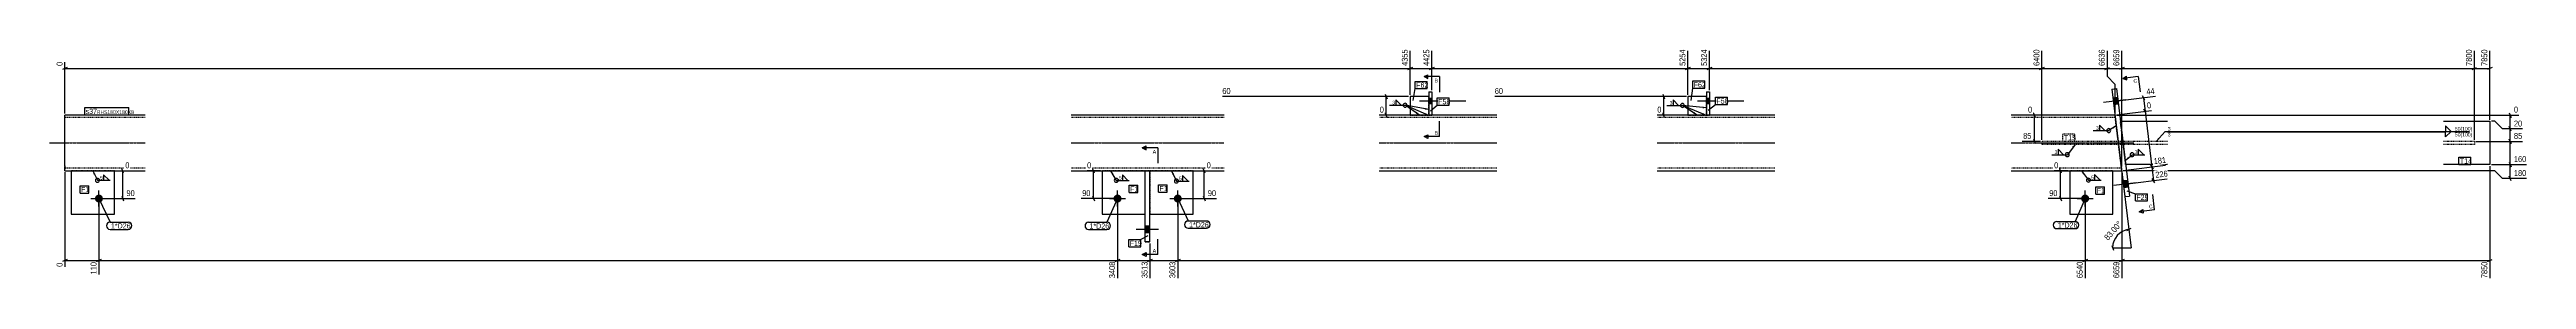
# Model space of a CAD drawing. Header units: millimetres. Extents: x 26 to 52624, y 8 to 1063.
# Drawn here: x 12163 to 20182, y 8 to 751 of the extents above; entities that cross this region are included whole.
import ezdxf

# ---------------------------------------------------------------- set-up
doc = ezdxf.new("R2010")
doc.units = ezdxf.units.MM
doc.linetypes.add('DXK_LINE_DOT2', pattern=[3.9198, 1.9599, -1.9599])
doc.linetypes.add('DXK_LINE_DOT3', pattern=[5.9187, 2.979, -0.9799, 0.9799, -0.9799])
for name, color, linetype in [('MÅLSÆTNING', 7, 'Continuous'), ('STÅL', 7, 'Continuous'), ('TEKST', 7, 'Continuous')]:
    doc.layers.add(name, color=color, linetype=linetype)
doc.styles.add('Arial', font='ARIAL.TTF', dxfattribs={"height": 0.2})
doc.styles.add('Arial Narrow', font='ARIALN.TTF', dxfattribs={"height": 0.2})

msp = doc.modelspace()

# ---------------------------------------------------------------- hatches: boundary and pattern name
at = {"layer": 'STÅL', "linetype": 'Continuous'}
for points in [[(16638, 575.3), (16638, 593.3), (16628, 593.3), (16628, 575.3)], [(16638, 575.3), (16638, 593.3), (16628, 593.3), (16628, 575.3)], [(17537, 575.3), (17537, 593.3), (17527, 593.3), (17527, 575.3)], [(17537, 575.3), (17537, 593.3), (17527, 593.3), (17527, 575.3)], [(18860.3, 574.2), (18857.6, 596.1), (18842.7, 594.2), (18845.4, 572.4)], [(18860.3, 574.2), (18857.6, 596.1), (18842.7, 594.2), (18845.4, 572.4)], [(18893.2, 306.2), (18890.5, 328.1), (18875.6, 326.2), (18878.3, 304.4)], [(18893.2, 306.2), (18890.5, 328.1), (18875.6, 326.2), (18878.3, 304.4)], [(12323, 282.3, -1), (12323, 256.3, -1)], [(15620.5, 282.3, -1), (15620.5, 256.3, -1)], [(15815.5, 282.3, -1), (15815.5, 256.3, -1)], [(18753, 282.3, -1), (18753, 256.3, -1)], [(15710.5, 180.3), (15710.5, 158.3), (15725.5, 158.3), (15725.5, 180.3)], [(15710.5, 180.3), (15710.5, 158.3), (15725.5, 158.3), (15725.5, 180.3)]]:
    msp.add_hatch(color=96, dxfattribs=at).paths.add_polyline_path(points)
at = {"layer": 'TEKST', "linetype": 'Continuous'}
for points in [[(16589.5, 548.9), (16598, 539.3), (16586, 543.8)], [(17488.3, 548.8), (17497, 539.3), (17484.9, 543.5)], [(18841.5, 500.4), (18853.7, 504.4), (18844.8, 495.1)]]:
    msp.add_hatch(color=3, dxfattribs=at).paths.add_polyline_path(points)

# ---------------------------------------------------------------- linework, layer by layer
at = {"layer": 'MÅLSÆTNING', "color": 7, "linetype": 'Continuous'}
for p, q in [((16568, 604.3), (16568, 746.8)), ((16638, 619.3), (16638, 746.8)), ((16638, 619.3), (16638, 746.8)), ((17467, 604.3), (17467, 746.8)), ((17537, 619.3), (17537, 746.8)), ((17537, 619.3), (17537, 746.8)), ((18824.4, 746.8), (18824.4, 664.6)), ((18871.5, 372.5), (18871.5, 746.8)), ((18871.5, 372.5), (18871.5, 746.8)), ((20013, 459.3), (20013, 746.8)), ((20063, 524.3), (20063, 746.8)), ((12220.5, 692.6), (12205.5, 686.6)), ((12213, 544.3), (12213, 710.3)), ((16575.5, 692.6), (16560.5, 686.6)), ((16568, 689.6), (16638, 689.6)), ((16645.5, 692.6), (16630.5, 686.6)), ((16630.5, 686.6), (16645.5, 692.6)), ((16638, 689.6), (17467, 689.6)), ((17459.5, 686.6), (17474.5, 692.6)), ((17544.5, 692.6), (17529.5, 686.6)), ((17529.5, 686.6), (17544.5, 692.6)), ((17537, 689.6), (18613, 689.6)), ((18620.5, 692.6), (18605.5, 686.6)), ((18605.5, 686.6), (18620.5, 692.6)), ((18816.9, 686.6), (18831.9, 692.6)), ((18824.4, 689.6), (18871.5, 689.6)), ((18824.4, 664.6), (18849.4, 639.6)), ((18879, 692.6), (18864, 686.6)), ((18879, 692.6), (18864, 686.6)), ((18871.5, 689.6), (20013, 689.6)), ((20005.5, 686.6), (20020.5, 692.6)), ((20070.5, 692.6), (20055.5, 686.6)), ((16563, 599.3), (15959.8, 599.3)), ((16487.2, 606.8), (16493.2, 591.8)), ((16490.2, 539.3), (16490.2, 599.3)), ((17462, 599.3), (16841.8, 599.3)), ((17385.7, 606.8), (17391.7, 591.8)), ((17388.7, 539.3), (17388.7, 599.3)), ((18849, 583.9), (18981.2, 600.2)), ((18849.4, 639.6), (18849.4, 544.3)), ((18849.4, 639.6), (18849.4, 544.3)), ((18937.5, 602.3), (18945.3, 588.2)), ((18941.4, 595.3), (18946.8, 551.3)), ((16563, 539.3), (16469.5, 539.3)), ((16493.2, 531.8), (16487.2, 546.8)), ((17462, 539.3), (17368, 539.3)), ((17391.7, 531.8), (17385.7, 546.8)), ((18618.5, 539.3), (18568.2, 539.3)), ((18591.9, 531.8), (18585.9, 546.8)), ((18588.9, 454.3), (18588.9, 539.3)), ((18854.4, 539.9), (18967.3, 553.8)), ((18854.4, 539.9), (18967.3, 553.8)), ((18854.4, 539.3), (20157, 539.3)), ((18950.7, 544.2), (18942.9, 558.4)), ((18950.7, 544.2), (18942.9, 558.4)), ((20079, 519.3), (20068, 519.3)), ((20079, 519.3), (20068, 519.3)), ((20104, 494.3), (20079, 519.3)), ((20169.2, 494.3), (20104, 494.3)), ((20169.2, 494.3), (20104, 494.3)), ((20126, 546.8), (20132, 531.8)), ((20132, 486.8), (20126, 501.8)), ((20132, 486.8), (20126, 501.8)), ((20129, 494.3), (20129, 539.3)), ((20129, 454.3), (20129, 494.3)), ((18608, 454.3), (18548.8, 454.3)), ((18585.9, 461.8), (18591.9, 446.8)), ((20018, 454.3), (20169.2, 454.3)), ((20018, 454.3), (20169.2, 454.3)), ((20126, 461.8), (20132, 446.8)), ((20129, 379.3), (20129, 454.3)), ((12213, 354.3), (12213, 48.6)), ((12378, 359.3), (12420.6, 359.3)), ((12402.9, 351.8), (12396.9, 366.8)), ((12399.9, 269.3), (12399.9, 359.3)), ((15565.5, 359.3), (15522, 359.3)), ((15545.7, 351.8), (15539.7, 366.8)), ((15542.7, 269.3), (15542.7, 359.3)), ((15870.5, 359.3), (15921.3, 359.3)), ((15903.7, 351.8), (15897.7, 366.8)), ((15900.7, 269.3), (15900.7, 359.3)), ((18698, 359.3), (18652.7, 359.3)), ((18676.3, 351.8), (18670.3, 366.8)), ((18673.3, 269.3), (18673.3, 359.3)), ((18871.5, 354.3), (18871.5, 12)), ((18872.2, 354.4), (18894.8, 169.8)), ((18876.5, 359.9), (19013.6, 376.8)), ((20079, 359.3), (18876.5, 359.3)), ((18881.9, 315.9), (19019, 332.8)), ((18965, 378.4), (18972.8, 364.2)), ((18968.9, 371.3), (18974.3, 327.3)), ((18978.2, 320.2), (18970.4, 334.4)), ((20063, 374.3), (20063, 12)), ((20068, 379.3), (20181.4, 379.3)), ((20068, 379.3), (20181.4, 379.3)), ((20104, 334.3), (20079, 359.3)), ((20181.4, 334.3), (20104, 334.3)), ((20126, 386.8), (20132, 371.8)), ((20126, 386.8), (20132, 371.8)), ((20132, 326.8), (20126, 341.8)), ((20129, 334.3), (20129, 379.3)), ((12323, 264.3), (12323, 24.2)), ((12323, 264.3), (12323, 24.2)), ((12328, 269.3), (12440.1, 269.3)), ((12396.9, 276.8), (12402.9, 261.8)), ((15615.5, 269.3), (15502.5, 269.3)), ((15539.7, 276.8), (15545.7, 261.8)), ((15620.5, 264.3), (15620.5, 12)), ((15620.5, 264.3), (15620.5, 12)), ((15815.5, 264.3), (15815.5, 12)), ((15815.5, 264.3), (15815.5, 12)), ((15820.5, 269.3), (15940.8, 269.3)), ((15897.7, 276.8), (15903.7, 261.8)), ((18748, 269.3), (18633.2, 269.3)), ((18670.3, 276.8), (18676.3, 261.8)), ((18753, 264.3), (18753, 12)), ((18753, 264.3), (18753, 12)), ((18887.7, 165.9), (18901.9, 173.7)), ((18894.8, 169.8), (18902.1, 110.3)), ((15725.5, 124.3), (15725.5, 12)), ((18839.1, 117.8), (18845.1, 102.8)), ((18842.1, 110.3), (18902.1, 110.3)), ((12220.5, 72.3), (12205.5, 66.3)), ((12213, 69.3), (12323, 69.3)), ((12330.5, 72.3), (12315.5, 66.3)), ((12315.5, 66.3), (12330.5, 72.3)), ((12323, 69.3), (15620.5, 69.3)), ((15628, 72.3), (15613, 66.3)), ((15613, 66.3), (15628, 72.3)), ((15620.5, 69.3), (15725.5, 69.3)), ((15718, 66.3), (15733, 72.3)), ((15823, 72.3), (15808, 66.3)), ((15808, 66.3), (15823, 72.3)), ((15815.5, 69.3), (18753, 69.3)), ((18760.5, 72.3), (18745.5, 66.3)), ((18745.5, 66.3), (18760.5, 72.3)), ((18753, 69.3), (18871.5, 69.3)), ((18879, 72.3), (18864, 66.3)), ((18864, 66.3), (18879, 72.3)), ((18871.5, 69.3), (20063, 69.3)), ((20055.5, 66.3), (20070.5, 72.3))]:
    msp.add_line(p, q, dxfattribs=at)
msp.add_arc((18902.1, 110.3), 60, 97, 180, dxfattribs=at)
at = {"layer": 'STÅL', "color": 2, "linetype": 'Continuous'}
for p, q in [((16628, 599.3), (16568, 599.3)), ((16568, 599.3), (16568, 539.3)), ((16628, 614.3), (16628, 539.3)), ((16628, 614.3), (16638, 614.3)), ((16638, 614.3), (16638, 539.3)), ((17527, 599.3), (17467, 599.3)), ((17467, 599.3), (17467, 539.3)), ((17527, 614.3), (17527, 539.3)), ((17527, 614.3), (17537, 614.3)), ((17537, 614.3), (17537, 539.3)), ((18839.2, 623), (18854.1, 624.8)), ((18839.2, 623), (18881.8, 275.6)), ((18854.1, 624.8), (18896.7, 277.5)), ((12473, 539.3), (12213, 539.3)), ((12213, 375.3), (12213, 539.3)), ((15965.5, 539.3), (15470.5, 539.3)), ((16848, 539.3), (16468, 539.3)), ((17748, 539.3), (17367, 539.3)), ((18849.4, 539.3), (18513, 539.3)), ((18867, 519.3), (19020, 519.3)), ((19913, 519.3), (20063, 519.3)), ((20063, 519.3), (20063, 379.3)), ((12213, 375.3), (12213, 364)), ((12213, 359.3), (12213, 364)), ((12213, 359.3), (12473, 359.3)), ((12233, 359.3), (12233, 219.3)), ((12373, 219.3), (12373, 359.3)), ((15470.5, 359.3), (15965.5, 359.3)), ((15570.5, 359.3), (15570.5, 219.3)), ((15710.5, 129.3), (15710.5, 359.3)), ((15725.5, 129.3), (15725.5, 359.3)), ((15865.5, 219.3), (15865.5, 359.3)), ((16468, 359.3), (16848, 359.3)), ((17367, 359.3), (17748, 359.3)), ((18513, 359.3), (18871.5, 359.3)), ((18703, 359.3), (18703, 219.3)), ((18843, 219.3), (18843, 359.3)), ((19020, 379.3), (18884.2, 379.3)), ((20063, 379.3), (19913, 379.3)), ((18881.8, 275.6), (18896.7, 277.5)), ((12233, 219.3), (12373, 219.3)), ((15570.5, 219.3), (15710.5, 219.3)), ((15725.5, 219.3), (15865.5, 219.3)), ((18703, 219.3), (18843, 219.3)), ((15725.5, 129.3), (15710.5, 129.3))]:
    msp.add_line(p, q, dxfattribs=at)
at = {"layer": 'STÅL', "color": 96, "linetype": 'Continuous'}
for p, q in [((16748, 584.3), (16598, 584.3)), ((16748, 584.3), (16598, 584.3)), ((16638, 593.3), (16628, 593.3)), ((16638, 593.3), (16628, 593.3)), ((16638, 575.3), (16628, 575.3)), ((16638, 575.3), (16628, 575.3)), ((17648, 584.3), (17498, 584.3)), ((17648, 584.3), (17498, 584.3)), ((17537, 593.3), (17527, 593.3)), ((17537, 593.3), (17527, 593.3)), ((17537, 575.3), (17527, 575.3)), ((17537, 575.3), (17527, 575.3)), ((18885.2, 588.4), (18812.8, 579.5)), ((18885.2, 588.4), (18812.8, 579.5)), ((18857.6, 596.1), (18842.7, 594.2)), ((18857.6, 596.1), (18842.7, 594.2)), ((18860.3, 574.2), (18845.4, 572.4)), ((18860.3, 574.2), (18845.4, 572.4)), ((18890.5, 328.1), (18875.6, 326.2)), ((18890.5, 328.1), (18875.6, 326.2)), ((12297, 269.3), (12349, 269.3)), ((12323, 243.3), (12323, 295.3)), ((15594.5, 269.3), (15646.5, 269.3)), ((15620.5, 243.3), (15620.5, 295.3)), ((15789.5, 269.3), (15841.5, 269.3)), ((15815.5, 243.3), (15815.5, 295.3)), ((18727, 269.3), (18779, 269.3)), ((18753, 243.3), (18753, 295.3)), ((18918.1, 320.4), (18845.7, 311.5)), ((18918.1, 320.4), (18845.7, 311.5)), ((18893.2, 306.2), (18878.3, 304.4)), ((18893.2, 306.2), (18878.3, 304.4)), ((15753.5, 169.3), (15680.5, 169.3)), ((15753.5, 169.3), (15680.5, 169.3)), ((15725.5, 180.3), (15710.5, 180.3)), ((15725.5, 180.3), (15710.5, 180.3)), ((15725.5, 158.3), (15710.5, 158.3)), ((15725.5, 158.3), (15710.5, 158.3))]:
    msp.add_line(p, q, dxfattribs=at)
at = {"layer": 'STÅL', "color": 7, "linetype": 'DXK_LINE_DOT2'}
for p, q in [((16628, 539.3), (16628, 599.3)), ((17527, 539.3), (17527, 599.3)), ((12473, 531.3), (12213, 531.3)), ((15965.5, 531.3), (15470.5, 531.3)), ((16848, 531.3), (16468, 531.3)), ((16568, 539.3), (16628, 539.3)), ((16628, 539.3), (16638, 539.3)), ((17748, 531.3), (17367, 531.3)), ((17467, 539.3), (17527, 539.3)), ((17527, 539.3), (17537, 539.3)), ((18850.4, 531.3), (18513, 531.3)), ((18871.5, 359.3), (18849.4, 539.3)), ((18884.2, 379.3), (18867, 519.3)), ((19020, 454.3), (18613, 454.3)), ((18613, 454.3), (18613, 444.3)), ((19020, 444.3), (18613, 444.3)), ((20013, 454.3), (19913, 454.3)), ((20013, 444.3), (19913, 444.3)), ((20013, 454.3), (20013, 444.3)), ((12213, 369.2), (12213, 375.3)), ((12213, 367.9), (12213, 369.2)), ((12213, 367.3), (12213, 367.9)), ((12473, 367.3), (12213, 367.3)), ((12213, 364), (12213, 367.3)), ((12373, 359.3), (12233, 359.3)), ((12233, 359.3), (12233, 359.3)), ((12233, 359.3), (12233, 359.3)), ((12373, 359.3), (12373, 359.3)), ((12373, 359.3), (12373, 359.3)), ((15965.5, 367.3), (15470.5, 367.3)), ((15710.5, 359.3), (15570.5, 359.3)), ((15570.5, 359.3), (15570.5, 359.3)), ((15570.5, 359.3), (15570.5, 359.3)), ((15710.5, 219.3), (15710.5, 359.3)), ((15725.5, 359.3), (15710.5, 359.3)), ((15725.5, 359.3), (15725.5, 219.3)), ((15865.5, 359.3), (15725.5, 359.3)), ((15865.5, 359.3), (15865.5, 359.3)), ((15865.5, 359.3), (15865.5, 359.3)), ((16848, 367.3), (16468, 367.3)), ((17748, 367.3), (17367, 367.3)), ((18870.6, 367.3), (18513, 367.3)), ((18843, 359.3), (18703, 359.3)), ((18703, 359.3), (18703, 359.3)), ((18703, 359.3), (18703, 359.3)), ((18843, 359.3), (18843, 359.3)), ((18843, 359.3), (18843, 359.3)), ((12233, 219.3), (12373, 219.3)), ((15570.5, 219.3), (15710.5, 219.3)), ((15725.5, 219.3), (15865.5, 219.3)), ((18703, 219.3), (18843, 219.3)), ((15710.5, 129.3), (15725.5, 129.3))]:
    msp.add_line(p, q, dxfattribs=at)
at = {"layer": 'STÅL', "color": 7, "linetype": 'DXK_LINE_DOT3'}
for p, q in [((12163, 449.3), (12473, 449.3)), ((15470.5, 449.3), (15965.5, 449.3)), ((16468, 449.3), (16848, 449.3)), ((17367, 449.3), (17748, 449.3)), ((18513, 449.3), (18910.5, 449.3))]:
    msp.add_line(p, q, dxfattribs=at)

# ---------------------------------------------------------------- wipeouts: each hides what was drawn before it
at = {"color": 0, "linetype": 'Continuous'}
msp.add_wipeout([(18972, 238.3), (18970.5, 250.7), (18958.6, 249.2), (18960.1, 236.8)], dxfattribs=at).dxf.layer = 'TEKST'

# ---------------------------------------------------------------- next in the draw order: hatches: boundary and pattern name
at = {"layer": 'TEKST', "linetype": 'Continuous'}
msp.add_hatch(color=30, dxfattribs=at).paths.add_polyline_path([(18939.8, 234.3), (18940.6, 228.1), (18928.1, 226.6)])

# ---------------------------------------------------------------- next in the draw order: linework, layer by layer
at = {"layer": 'TEKST', "color": 7, "linetype": 'Continuous'}
for q in [(18971.7, 282.3), (18928.1, 226.6)]:
    msp.add_line((18977.8, 232.7), q, dxfattribs=at)
at = {"layer": 'TEKST', "color": 30, "linetype": 'Continuous'}
for p, q in [((18928.1, 226.6), (18939.8, 234.3)), ((18941.3, 221.9), (18928.1, 226.6)), ((18939.8, 234.3), (18941.3, 221.9))]:
    msp.add_line(p, q, dxfattribs=at)

# ---------------------------------------------------------------- next in the draw order: texts
at = {"layer": 'TEKST', "color": 3, "linetype": 'Continuous', "style": 'Arial'}
msp.add_text('C', height=11.9, rotation=7.00154, dxfattribs=at).set_placement((18960.1, 236.8))

# ---------------------------------------------------------------- next in the draw order: wipeouts: each hides what was drawn before it
at = {"color": 0, "linetype": 'Continuous'}
for points, layer in [([(16634, 750.8), (16606, 750.8), (16606, 694.1), (16634, 694.1)], 'MÅLSÆTNING'), ([(17463, 750.8), (17435, 750.8), (17435, 694.1), (17463, 694.1)], 'MÅLSÆTNING'), ([(18867.5, 750.8), (18839.5, 750.8), (18839.5, 694.1), (18867.5, 694.1)], 'MÅLSÆTNING'), ([(20009, 750.8), (19981, 750.8), (19981, 694.1), (20009, 694.1)], 'MÅLSÆTNING'), ([(16485.7, 603.3), (16485.7, 631.3), (15955.8, 631.3), (15955.8, 603.3)], 'MÅLSÆTNING'), ([(17384.2, 603.3), (17384.2, 631.3), (16837.8, 631.3), (16837.8, 603.3)], 'MÅLSÆTNING'), ([(18584.4, 543.3), (18584.4, 571.3), (18564.2, 571.3), (18564.2, 543.3)], 'MÅLSÆTNING'), ([(20157.3, 543.3), (20157.3, 571.3), (20137.2, 571.3), (20137.2, 543.3)], 'MÅLSÆTNING'), ([(18580.8, 458.3), (18580.8, 486.3), (18548.4, 486.3), (18548.4, 458.3)], 'MÅLSÆTNING'), ([(12424.6, 363.3), (12424.6, 391.3), (12404.4, 391.3), (12404.4, 363.3)], 'MÅLSÆTNING'), ([(15538.2, 363.3), (15538.2, 391.3), (15518, 391.3), (15518, 363.3)], 'MÅLSÆTNING'), ([(15925.3, 363.3), (15925.3, 391.3), (15905.2, 391.3), (15905.2, 363.3)], 'MÅLSÆTNING'), ([(18668.8, 363.3), (18668.8, 391.3), (18648.7, 391.3), (18648.7, 363.3)], 'MÅLSÆTNING'), ([(19022.5, 337.2), (19019.1, 365), (18974.9, 359.6), (18978.3, 331.8)], 'MÅLSÆTNING'), ([(12440.4, 273.3), (12440.4, 301.3), (12408.1, 301.3), (12408.1, 273.3)], 'MÅLSÆTNING'), ([(15534.5, 273.3), (15534.5, 301.3), (15502.1, 301.3), (15502.1, 273.3)], 'MÅLSÆTNING'), ([(15941.2, 273.3), (15941.2, 301.3), (15908.8, 301.3), (15908.8, 273.3)], 'MÅLSÆTNING'), ([(18665.2, 273.3), (18665.2, 301.3), (18632.8, 301.3), (18632.8, 273.3)], 'MÅLSÆTNING'), ([(12209, 64.7), (12181, 64.7), (12181, 44.6), (12209, 44.6)], 'MÅLSÆTNING'), ([(12319, 64.7), (12291, 64.7), (12291, 20.2), (12319, 20.2)], 'MÅLSÆTNING'), ([(15616.5, 64.7), (15588.5, 64.7), (15588.5, 8), (15616.5, 8)], 'MÅLSÆTNING'), ([(15721.5, 64.7), (15693.5, 64.7), (15693.5, 8), (15721.5, 8)], 'MÅLSÆTNING'), ([(18749, 64.7), (18721, 64.7), (18721, 8), (18749, 8)], 'MÅLSÆTNING'), ([(20059, 64.7), (20031, 64.7), (20031, 8), (20059, 8)], 'MÅLSÆTNING'), ([(16658, 475.8), (16658, 488.3), (16646.9, 488.3), (16646.9, 475.8)], 'TEKST'), ([(15745.5, 414.7), (15745.5, 427.2), (15734.4, 427.2), (15734.4, 414.7)], 'TEKST')]:
    msp.add_wipeout(points, dxfattribs=at).dxf.layer = layer
at = {"color": 0}
for points, layer in [([(18876.1, 182.4), (18855.1, 200.9), (18806.4, 145.8), (18827.4, 127.3)], 'MÅLSÆTNING'), ([(16691.5, 574.3), (16691.5, 591.8), (16658.5, 591.8), (16658.5, 574.3)], 'TEKST'), ([(12310.8, 542.8), (12310.8, 560.3), (12279.8, 560.3), (12279.8, 542.8)], 'TEKST'), ([(18796.7, 490.6), (18796.7, 505.1), (18787.1, 505.1), (18787.1, 490.6)], 'TEKST'), ([(19917.3, 487.8), (19917.3, 502.3), (19019.6, 502.3), (19019.6, 487.8)], 'TEKST'), ([(18717.1, 457.8), (18717.1, 475.3), (18684.1, 475.3), (18684.1, 457.8)], 'TEKST'), ([(12335.4, 329.8), (12335.4, 344.3), (12325.8, 344.3), (12325.8, 329.8)], 'TEKST'), ([(19998.9, 382.5), (19998.9, 400), (19965.9, 400), (19965.9, 382.5)], 'TEKST'), ([(15683.7, 292), (15683.7, 309.5), (15661.3, 309.5), (15661.3, 292)], 'TEKST'), ([(15778.5, 293.3), (15778.5, 310.8), (15756.2, 310.8), (15756.2, 293.3)], 'TEKST'), ([(18812.8, 286.7), (18812.8, 304.2), (18790.5, 304.2), (18790.5, 286.7)], 'TEKST'), ([(12415.1, 172.7), (12415.1, 190.2), (12361.8, 190.2), (12361.8, 172.7)], 'TEKST'), ([(15583.2, 172.3), (15583.2, 189.8), (15529.9, 189.8), (15529.9, 172.3)], 'TEKST'), ([(15905.4, 176.3), (15905.4, 193.8), (15852.1, 193.8), (15852.1, 176.3)], 'TEKST'), ([(18717.7, 175), (18717.7, 192.5), (18664.4, 192.5), (18664.4, 175)], 'TEKST')]:
    msp.add_wipeout(points, dxfattribs=at).dxf.layer = layer

# ---------------------------------------------------------------- next in the draw order: hatches: boundary and pattern name
at = {"layer": 'TEKST', "linetype": 'Continuous'}
for color, points in [(30, [(15713, 433.4), (15713, 427.2), (15700.5, 433.4)]), (30, [(16625.5, 475.8), (16625.5, 469.6), (16613, 469.6)]), (3, [(12305.7, 346.7), (12303, 359.3), (12311.3, 349.4)])]:
    msp.add_hatch(color=color, dxfattribs=at).paths.add_polyline_path(points)

# ---------------------------------------------------------------- next in the draw order: linework, layer by layer
at = {"layer": 'MÅLSÆTNING', "color": 7, "linetype": 'Continuous'}
for p, q in [((16568, 604.3), (16568, 746.8)), ((17467, 604.3), (17467, 746.8)), ((18613, 459.3), (18613, 746.8)), ((18613, 459.3), (18613, 746.8)), ((18824.4, 746.8), (18824.4, 664.6)), ((20013, 459.3), (20013, 746.8)), ((12213, 689.6), (16568, 689.6)), ((16560.5, 686.6), (16575.5, 692.6)), ((17474.5, 692.6), (17459.5, 686.6)), ((17467, 689.6), (17537, 689.6)), ((18613, 689.6), (18824.4, 689.6)), ((18816.9, 686.6), (18831.9, 692.6)), ((18824.4, 664.6), (18849.4, 639.6)), ((20005.5, 686.6), (20020.5, 692.6)), ((20013, 689.6), (20063, 689.6)), ((18946.8, 551.3), (18968.9, 371.3)), ((20104, 494.3), (20079, 519.3)), ((18871.5, 354.3), (18871.5, 12)), ((18876.5, 359.9), (19013.6, 376.8)), ((18965, 378.4), (18972.8, 364.2)), ((15725.5, 124.3), (15725.5, 12)), ((15733, 72.3), (15718, 66.3)), ((15725.5, 69.3), (15815.5, 69.3))]:
    msp.add_line(p, q, dxfattribs=at)
at = {"layer": 'TEKST', "color": 7, "linetype": 'Continuous'}
for p, q in [((16663, 469.6), (16663, 519.6)), ((15750.5, 433.4), (15700.5, 433.4)), ((15750.5, 433.4), (15750.5, 383.4)), ((16663, 469.6), (16613, 469.6))]:
    msp.add_line(p, q, dxfattribs=at)
at = {"layer": 'TEKST', "color": 3, "linetype": 'Continuous'}
for p, q in [((18779.3, 489.1), (18829.5, 489.1)), ((18817.1, 489.1), (18799.3, 507)), ((18799.3, 507), (18799.3, 489.1)), ((18799.3, 489.1), (18817.1, 489.1)), ((18853.7, 504.4), (18829.5, 489.1)), ((19937.7, 486.3), (19919.9, 504.2)), ((19919.9, 504.2), (19919.9, 486.3)), ((19919.9, 486.3), (19937.7, 486.3)), ((12303, 359.3), (12318, 328.3)), ((12318, 328.3), (12359.4, 328.3)), ((12355.8, 328.3), (12338, 346.1)), ((12338, 346.1), (12338, 328.3)), ((12338, 328.3), (12355.8, 328.3))]:
    msp.add_line(p, q, dxfattribs=at)
at = {"layer": 'TEKST', "color": 30, "linetype": 'Continuous'}
for p, q in [((15700.5, 433.4), (15713, 439.7)), ((15700.5, 433.4), (15713, 427.2)), ((15713, 427.2), (15713, 439.7)), ((16613, 469.6), (16625.5, 475.8)), ((16625.5, 463.3), (16613, 469.6)), ((16625.5, 475.8), (16625.5, 463.3))]:
    msp.add_line(p, q, dxfattribs=at)
at = {"layer": 'TEKST', "color": 3, "linetype": 'Continuous'}
for centre, start, end in [((18829.5, 489.1), 90, 270), ((18829.5, 489.1), 270, 90), ((12318, 328.3), 90, 270), ((12318, 328.3), 270, 90)]:
    msp.add_arc(centre, 6.25, start, end, dxfattribs=at)

# ---------------------------------------------------------------- next in the draw order: texts
at = {"layer": 'MÅLSÆTNING', "color": 3, "linetype": 'Continuous', "style": 'Arial Narrow'}
for s, height, rotation, p in [('4425', 19.09, 90.00021, (16630, 698.1)), ('5254', 19.09, 90.00021, (17459, 698.1)), ('6659', 19.09, 90.00021, (18863.5, 698.1)), ('7800', 19.09, 90.00021, (20005, 698.1)), ('226', 19.09, 7.00154, (18981.7, 336.3)), ('0', 19.1, 90.00021, (12205, 48.6)), ('110', 19.09, 90.00021, (12315, 24.2)), ('3408', 19.09, 90.00021, (15612.5, 12)), ('3513', 19.09, 90.00021, (15717.5, 12)), ('6540', 19.09, 90.00021, (18745, 12)), ('7850', 19.09, 90.00021, (20055, 12))]:
    msp.add_text(s, height=height, rotation=rotation, dxfattribs=at).set_placement(p)
for s, height, p in [('0', 19.1, (18568.2, 547.3)), ('0', 19.1, (20141.2, 547.3)), ('85', 19.09, (18552.4, 462.3)), ('0', 19.1, (12408.4, 367.3)), ('0', 19.1, (15522, 367.3)), ('0', 19.1, (15909.2, 367.3)), ('0', 19.1, (18652.7, 367.3)), ('90', 19.09, (12412.1, 277.3)), ('90', 19.09, (15506.1, 277.3)), ('90', 19.09, (15912.8, 277.3)), ('90', 19.09, (18636.8, 277.3))]:
    msp.add_text(s, height=height, dxfattribs=at).set_placement(p)
at = {"layer": 'MÅLSÆTNING', "color": 3, "style": 'Arial Narrow'}
msp.add_text('83.00°', height=19.09, rotation=48.50088, dxfattribs=at).set_placement((18827.1, 132.9))
at = {"layer": 'TEKST', "color": 3, "linetype": 'Continuous', "style": 'Arial'}
for s, p in [('B', (16646.9, 475.8)), ('A', (15734.4, 414.7))]:
    msp.add_text(s, height=11.9, dxfattribs=at).set_placement(p)
at = {"layer": 'TEKST', "color": 3, "style": 'Arial Narrow'}
for s, p in [('3', (18788.1, 491.6)), ('5', (12326.8, 330.8))]:
    msp.add_text(s, height=11.9, dxfattribs=at).set_placement(p)

# ---------------------------------------------------------------- next in the draw order: wipeouts: each hides what was drawn before it
at = {"color": 0, "linetype": 'Continuous'}
for points, layer in [([(16485.7, 543.3), (16485.7, 571.3), (15968, 571.3), (15968, 543.3)], 'MÅLSÆTNING'), ([(17384.2, 543.3), (17384.2, 571.3), (16850, 571.3), (16850, 543.3)], 'MÅLSÆTNING'), ([(16658, 644.8), (16658, 657.3), (16646.9, 657.3), (16646.9, 644.8)], 'TEKST')]:
    msp.add_wipeout(points, dxfattribs=at).dxf.layer = layer
at = {"color": 0}
for points in [[(16691.5, 574.3), (16691.5, 591.8), (16658.5, 591.8), (16658.5, 574.3)], [(12310.8, 542.8), (12310.8, 560.3), (12279.8, 560.3), (12279.8, 542.8)], [(18717.1, 457.8), (18717.1, 475.3), (18684.1, 475.3), (18684.1, 457.8)], [(19998.9, 382.5), (19998.9, 400), (19965.9, 400), (19965.9, 382.5)], [(15683.7, 292), (15683.7, 309.5), (15661.3, 309.5), (15661.3, 292)], [(15778.5, 293.3), (15778.5, 310.8), (15756.2, 310.8), (15756.2, 293.3)], [(18812.8, 286.7), (18812.8, 304.2), (18790.5, 304.2), (18790.5, 286.7)], [(18951.7, 264.5), (18951.7, 282), (18918.7, 282), (18918.7, 264.5)], [(12415.1, 172.7), (12415.1, 190.2), (12361.8, 190.2), (12361.8, 172.7)], [(15583.2, 172.3), (15583.2, 189.8), (15529.9, 189.8), (15529.9, 172.3)], [(15905.4, 176.3), (15905.4, 193.8), (15852.1, 193.8), (15852.1, 176.3)], [(18717.7, 175), (18717.7, 192.5), (18664.4, 192.5), (18664.4, 175)]]:
    msp.add_wipeout(points, dxfattribs=at).dxf.layer = 'TEKST'

# ---------------------------------------------------------------- next in the draw order: hatches: boundary and pattern name
at = {"layer": 'TEKST', "linetype": 'Continuous'}
for color, points in [(30, [(16625.5, 663.5), (16625.5, 657.3), (16613, 663.5)]), (3, [(16616.3, 562.5), (16628, 557.2), (16615.2, 556.4)]), (3, [(16617.8, 545.9), (16628, 538.1), (16615.3, 540.2)]), (3, [(18710.3, 436.2), (18720.3, 444.3), (18715.3, 432.5)])]:
    msp.add_hatch(color=color, dxfattribs=at).paths.add_polyline_path(points)

# ---------------------------------------------------------------- next in the draw order: linework, layer by layer
at = {"layer": 'TEKST', "color": 30, "linetype": 'Continuous'}
for p, q in [((16613, 663.5), (16625.5, 669.8)), ((16613, 663.5), (16625.5, 657.3)), ((16625.5, 657.3), (16625.5, 669.8))]:
    msp.add_line(p, q, dxfattribs=at)
at = {"layer": 'TEKST', "color": 7, "linetype": 'Continuous'}
for p, q in [((16663, 663.5), (16613, 663.5)), ((16663, 663.5), (16663, 613.5)), ((16634, 553.4), (16655.5, 571.3)), ((16655.5, 594.8), (16694.5, 594.8)), ((16655.5, 571.3), (16655.5, 594.8)), ((16655.5, 571.3), (16694.5, 571.3)), ((16694.5, 571.3), (16694.5, 594.8)), ((19962.9, 403), (20001.9, 403)), ((19962.9, 379.5), (19962.9, 403)), ((20001.9, 379.5), (20001.9, 403)), ((19962.9, 379.5), (20001.9, 379.5)), ((15620.5, 269.3), (15586.2, 192.8)), ((15658.3, 312.5), (15686.7, 312.5)), ((15658.3, 289), (15658.3, 312.5)), ((15658.3, 289), (15686.7, 289)), ((15686.7, 289), (15686.7, 312.5)), ((15753.2, 313.8), (15781.5, 313.8)), ((15753.2, 290.3), (15753.2, 313.8)), ((15753.2, 290.3), (15781.5, 290.3)), ((15781.5, 290.3), (15781.5, 313.8)), ((15815.5, 269.3), (15849.1, 196.8)), ((18753, 269.3), (18720.7, 195.5)), ((18787.5, 307.2), (18815.8, 307.2)), ((18787.5, 283.7), (18787.5, 307.2)), ((18787.5, 283.7), (18815.8, 283.7)), ((18815.8, 283.7), (18815.8, 307.2)), ((12358.8, 193.2), (12418.1, 193.2)), ((12358.8, 169.7), (12418.1, 169.7)), ((15526.9, 192.8), (15586.2, 192.8)), ((15526.9, 169.3), (15586.2, 169.3)), ((15849.1, 196.8), (15908.4, 196.8)), ((15849.1, 173.3), (15908.4, 173.3)), ((18661.4, 195.5), (18720.7, 195.5)), ((18661.4, 172), (18720.7, 172))]:
    msp.add_line(p, q, dxfattribs=at)
at = {"layer": 'TEKST', "color": 7, "linetype": 'DXK_LINE_DOT2'}
for p, q in [((18681.1, 478.3), (18720.1, 478.3)), ((18681.1, 454.8), (18681.1, 478.3)), ((18681.1, 454.8), (18720.1, 454.8)), ((18720.1, 454.8), (18720.1, 478.3))]:
    msp.add_line(p, q, dxfattribs=at)
at = {"layer": 'TEKST', "color": 7, "linetype": 'Continuous'}
for centre, start, end in [((12358.8, 181.5), 90, 270), ((12418.1, 181.5), 270, 90), ((15526.9, 181.1), 90, 270), ((15586.2, 181.1), 270, 90), ((15849.1, 185), 90, 270), ((15908.4, 185), 270, 90), ((18661.4, 183.7), 90, 270), ((18720.7, 183.7), 270, 90)]:
    msp.add_arc(centre, 11.7, start, end, dxfattribs=at)

# ---------------------------------------------------------------- next in the draw order: texts
at = {"layer": 'MÅLSÆTNING', "color": 3, "linetype": 'Continuous', "style": 'Arial Narrow'}
for s, height, p in [('60', 19.09, (15959.8, 607.3)), ('0', 19.1, (16469.5, 547.3)), ('60', 19.09, (16841.8, 607.3)), ('0', 19.1, (17368, 547.3))]:
    msp.add_text(s, height=height, dxfattribs=at).set_placement(p)
at = {"layer": 'TEKST', "color": 3, "linetype": 'Continuous', "style": 'Arial'}
msp.add_text('B', height=11.9, dxfattribs=at).set_placement((16646.9, 644.8))
at = {"layer": 'TEKST', "color": 3, "style": 'Arial Narrow'}
for s, p in [('F58', (16658.5, 574.3)), ('T15', (18684.1, 457.8)), ('T14', (19965.9, 382.5)), ('F1', (15661.3, 292)), ('F1', (15756.2, 293.3)), ('F1', (18790.5, 286.7)), ('1*D26', (12361.8, 172.7)), ('1*D26', (15529.9, 172.3)), ('1*D26', (15852.1, 176.3)), ('1*D26', (18664.4, 175))]:
    msp.add_text(s, height=16.7, dxfattribs=at).set_placement(p)

# ---------------------------------------------------------------- next in the draw order: wipeouts: each hides what was drawn before it
at = {"color": 0, "linetype": 'Continuous'}
for points, layer in [([(16564, 750.8), (16536, 750.8), (16536, 694.1), (16564, 694.1)], 'MÅLSÆTNING'), ([(17533, 750.8), (17505, 750.8), (17505, 694.1), (17533, 694.1)], 'MÅLSÆTNING'), ([(18609, 750.8), (18581, 750.8), (18581, 694.1), (18609, 694.1)], 'MÅLSÆTNING'), ([(18820.4, 750.8), (18792.4, 750.8), (18792.4, 694.1), (18820.4, 694.1)], 'MÅLSÆTNING'), ([(20059, 750.8), (20031, 750.8), (20031, 694.1), (20059, 694.1)], 'MÅLSÆTNING'), ([(12209, 714.3), (12181, 714.3), (12181, 694.1), (12209, 694.1)], 'MÅLSÆTNING'), ([(18970.8, 558.3), (18967.4, 586), (18947.3, 583.6), (18950.8, 555.8)], 'MÅLSÆTNING'), ([(20169.5, 498.3), (20169.5, 526.3), (20137.2, 526.3), (20137.2, 498.3)], 'MÅLSÆTNING'), ([(19017.1, 381.2), (19013.7, 409), (18969.4, 403.6), (18972.9, 375.8)], 'MÅLSÆTNING'), ([(15811.5, 64.7), (15783.5, 64.7), (15783.5, 8), (15811.5, 8)], 'MÅLSÆTNING'), ([(18867.5, 64.7), (18839.5, 64.7), (18839.5, 8), (18867.5, 8)], 'MÅLSÆTNING'), ([(19998.2, 487.8), (19998.2, 502.3), (19949, 502.3), (19949, 487.8)], 'TEKST')]:
    msp.add_wipeout(points, dxfattribs=at).dxf.layer = layer
at = {"color": 0}
for points in [[(17518.6, 629), (17518.6, 646.5), (17485.6, 646.5), (17485.6, 629)], [(12416.5, 542.8), (12416.5, 555.3), (12316, 555.3), (12316, 542.8)], [(18922.3, 412.6), (18922.3, 427.1), (18912.7, 427.1), (18912.7, 412.6)], [(12287.2, 290), (12287.2, 307.5), (12264.9, 307.5), (12264.9, 290)], [(18951.7, 264.5), (18951.7, 282), (18918.7, 282), (18918.7, 264.5)]]:
    msp.add_wipeout(points, dxfattribs=at).dxf.layer = 'TEKST'

# ---------------------------------------------------------------- next in the draw order: hatches: boundary and pattern name
at = {"layer": 'TEKST', "linetype": 'Continuous'}
msp.add_hatch(color=3, dxfattribs=at).paths.add_polyline_path([(18894.2, 397.8), (18882.6, 392), (18890.1, 402.5)])

# ---------------------------------------------------------------- next in the draw order: linework, layer by layer
at = {"layer": 'MÅLSÆTNING', "color": 7, "linetype": 'Continuous'}
msp.add_line((20132, 446.8), (20126, 461.8), dxfattribs=at)
at = {"layer": 'TEKST', "color": 3, "linetype": 'Continuous'}
for p, q in [((18882.6, 392), (18904.9, 411.1)), ((18904.9, 411.1), (18946.3, 411.1)), ((18942.7, 411.1), (18924.9, 428.9)), ((18924.9, 428.9), (18924.9, 411.1)), ((18924.9, 411.1), (18942.7, 411.1))]:
    msp.add_line(p, q, dxfattribs=at)
at = {"layer": 'TEKST', "color": 7, "linetype": 'Continuous'}
for p, q in [((18888.1, 294.8), (18915.7, 285)), ((18915.7, 285), (18954.7, 285)), ((18915.7, 261.5), (18915.7, 285)), ((18915.7, 261.5), (18954.7, 261.5)), ((18954.7, 261.5), (18954.7, 285))]:
    msp.add_line(p, q, dxfattribs=at)
at = {"layer": 'TEKST', "color": 3, "linetype": 'Continuous'}
for start, end in [(90, 270), (270, 90)]:
    msp.add_arc((18904.9, 411.1), 6.25, start, end, dxfattribs=at)

# ---------------------------------------------------------------- next in the draw order: texts
at = {"layer": 'MÅLSÆTNING', "color": 3, "linetype": 'Continuous', "style": 'Arial Narrow'}
for s, height, rotation, p in [('4355', 19.09, 90.00021, (16560, 698.1)), ('5324', 19.09, 90.00021, (17529, 698.1)), ('6400', 19.09, 90.00021, (18605, 698.1)), ('6636', 19.09, 90.00021, (18816.4, 698.1)), ('7850', 19.09, 90.00021, (20055, 698.1)), ('0', 19.1, 90.00021, (12205, 698.1)), ('181', 19.09, 7.00154, (18976.3, 380.3)), ('3603', 19.09, 90.00021, (15807.5, 12)), ('6659', 19.09, 90.00021, (18863.5, 12))]:
    msp.add_text(s, height=height, rotation=rotation, dxfattribs=at).set_placement(p)
msp.add_text('20', height=19.09, dxfattribs=at).set_placement((20141.2, 502.3))
at = {"layer": 'TEKST', "color": 3, "style": 'Arial Narrow'}
for s, height, p in [('3', 11.9, (18913.7, 413.6)), ('F29', 16.7, (18918.7, 264.5))]:
    msp.add_text(s, height=height, dxfattribs=at).set_placement(p)

# ---------------------------------------------------------------- next in the draw order: wipeouts: each hides what was drawn before it
at = {"color": 0, "linetype": 'Continuous'}
for points, layer in [([(18981.1, 604.2), (18977.7, 632), (18945.6, 628), (18949, 600.2)], 'MÅLSÆTNING'), ([(19917.3, 469.1), (19917.3, 483.6), (19019.6, 483.6), (19019.6, 469.1)], 'TEKST'), ([(15745.5, 94.6), (15745.5, 107.1), (15734.4, 107.1), (15734.4, 94.6)], 'TEKST')]:
    msp.add_wipeout(points, dxfattribs=at).dxf.layer = layer
at = {"color": 0}
for points in [[(16620.4, 627.7), (16620.4, 645.2), (16587.4, 645.2), (16587.4, 627.7)], [(17518.6, 629), (17518.6, 646.5), (17485.6, 646.5), (17485.6, 629)], [(16518.7, 572.5), (16518.7, 587), (16509.1, 587), (16509.1, 572.5)], [(17416.6, 571.9), (17416.6, 586.4), (17407, 586.4), (17407, 571.9)], [(12416.5, 542.8), (12416.5, 555.3), (12316, 555.3), (12316, 542.8)], [(18662.6, 412.7), (18662.6, 427.2), (18653, 427.2), (18653, 412.7)], [(15633.7, 329.7), (15633.7, 344.2), (15624.1, 344.2), (15624.1, 329.7)], [(15828.3, 327.4), (15828.3, 341.9), (15818.6, 341.9), (15818.6, 327.4)], [(18781.1, 330.4), (18781.1, 344.9), (18771.4, 344.9), (18771.4, 330.4)], [(12287.2, 290), (12287.2, 307.5), (12264.9, 307.5), (12264.9, 290)]]:
    msp.add_wipeout(points, dxfattribs=at).dxf.layer = 'TEKST'

# ---------------------------------------------------------------- next in the draw order: hatches: boundary and pattern name
at = {"layer": 'TEKST', "linetype": 'Continuous'}
for color, points in [(3, [(18993.7, 461.5), (18983.1, 454.3), (18989.1, 465.7)]), (3, [(15601.7, 347), (15598.1, 359.3), (15607.1, 350.1)]), (3, [(15797.9, 346.7), (15795.5, 359.3), (15803.6, 349.3)]), (3, [(18746.1, 347.4), (18741.2, 359.3), (18751.1, 351.1)]), (30, [(15713, 94.6), (15713, 88.4), (15700.5, 88.4)])]:
    msp.add_hatch(color=color, dxfattribs=at).paths.add_polyline_path(points)

# ---------------------------------------------------------------- next in the draw order: linework, layer by layer
at = {"layer": 'TEKST', "color": 7, "linetype": 'Continuous'}
for p, q in [((17482.6, 649.5), (17521.6, 649.5)), ((17482.6, 626), (17482.6, 649.5)), ((17521.6, 626), (17521.6, 649.5)), ((12276.8, 563.3), (12419.5, 563.3)), ((12276.8, 539.8), (12276.8, 563.3)), ((12419.5, 539.8), (12419.5, 563.3)), ((17477.4, 586.8), (17482.6, 626)), ((17482.6, 626), (17521.6, 626)), ((12276.8, 539.8), (12419.5, 539.8)), ((12261.9, 310.5), (12290.2, 310.5)), ((12261.9, 287), (12261.9, 310.5)), ((12261.9, 287), (12290.2, 287)), ((12290.2, 287), (12290.2, 310.5)), ((12323, 269.3), (12358.8, 193.2)), ((15750.5, 88.4), (15700.5, 88.4)), ((15750.5, 88.4), (15750.5, 138.4))]:
    msp.add_line(p, q, dxfattribs=at)
at = {"layer": 'TEKST', "color": 3, "linetype": 'Continuous'}
for p, q in [((16501.4, 571), (16551.5, 571)), ((16539.2, 571), (16521.3, 588.8)), ((16521.3, 588.8), (16521.3, 571)), ((16521.3, 571), (16539.2, 571)), ((16598, 539.3), (16551.5, 571)), ((16628, 538.1), (16551.5, 571)), ((16628, 557.2), (16551.5, 571)), ((17399.2, 570.4), (17449.3, 570.4)), ((17437, 570.4), (17419.1, 588.3)), ((17419.1, 588.3), (17419.1, 570.4)), ((17419.1, 570.4), (17437, 570.4)), ((17497, 539.3), (17449.3, 570.4)), ((18983.1, 454.3), (19011.8, 486.3)), ((19919.9, 486.3), (19937.7, 486.3)), ((19937.7, 486.3), (19919.9, 468.5)), ((19919.9, 468.5), (19919.9, 486.3)), ((18645.3, 411.2), (18695.4, 411.2)), ((18683.1, 411.2), (18665.2, 429)), ((18665.2, 429), (18665.2, 411.2)), ((18665.2, 411.2), (18683.1, 411.2)), ((18720.3, 444.3), (18695.4, 411.2)), ((15598.1, 359.3), (15616.4, 328.2)), ((15616.4, 328.2), (15657.7, 328.2)), ((15654.2, 328.2), (15636.3, 346.1)), ((15636.3, 346.1), (15636.3, 328.2)), ((15636.3, 328.2), (15654.2, 328.2)), ((15795.5, 359.3), (15810.9, 325.9)), ((15810.9, 325.9), (15852.3, 325.9)), ((15848.7, 325.9), (15830.8, 343.8)), ((15830.8, 343.8), (15830.8, 325.9)), ((15830.8, 325.9), (15848.7, 325.9)), ((18741.2, 359.3), (18763.7, 328.9)), ((18763.7, 328.9), (18805.1, 328.9)), ((18801.5, 328.9), (18783.6, 346.7)), ((18783.6, 346.7), (18783.6, 328.9)), ((18783.6, 328.9), (18801.5, 328.9))]:
    msp.add_line(p, q, dxfattribs=at)
at = {"layer": 'TEKST', "color": 30, "linetype": 'Continuous'}
for p, q in [((15700.5, 88.4), (15713, 94.6)), ((15713, 82.1), (15700.5, 88.4)), ((15713, 94.6), (15713, 82.1))]:
    msp.add_line(p, q, dxfattribs=at)
at = {"layer": 'TEKST', "color": 3, "linetype": 'Continuous'}
for centre, start, end in [((16551.5, 571), 90, 270), ((16551.5, 571), 270, 90), ((17449.3, 570.4), 90, 270), ((17449.3, 570.4), 270, 90), ((18695.4, 411.2), 90, 270), ((18695.4, 411.2), 270, 90), ((15616.4, 328.2), 90, 270), ((15616.4, 328.2), 270, 90), ((15810.9, 325.9), 90, 270), ((15810.9, 325.9), 270, 90), ((18763.7, 328.9), 90, 270), ((18763.7, 328.9), 270, 90)]:
    msp.add_arc(centre, 6.25, start, end, dxfattribs=at)

# ---------------------------------------------------------------- next in the draw order: texts
at = {"layer": 'MÅLSÆTNING', "color": 3, "linetype": 'Continuous', "style": 'Arial Narrow'}
for s, height, p in [('44', 19.09, (18952.5, 604.7)), ('0', 19.1, (18954.2, 560.3))]:
    msp.add_text(s, height=height, rotation=7.00154, dxfattribs=at).set_placement(p)
at = {"layer": 'TEKST', "color": 3, "style": 'Arial Narrow'}
for s, height, p in [('F62', 16.7, (17485.6, 629)), ('3', 11.9, (16510.1, 573.5)), ('3', 11.9, (17408, 572.9)), ('s37', 16.7, (12279.8, 542.8)), ('RHS180X180X8', 11.93, (12316, 542.8)), ('3', 11.9, (19020.6, 488.8)), ('3', 11.9, (18654, 413.7)), ('5', 11.9, (15625.1, 330.7)), ('5', 11.9, (15819.6, 328.4)), ('5', 11.9, (18772.4, 331.4)), ('F1', 16.7, (12264.9, 290))]:
    msp.add_text(s, height=height, dxfattribs=at).set_placement(p)
at = {"layer": 'TEKST', "color": 3, "linetype": 'Continuous'}
for s, style, p in [('3', 'Arial Narrow', (19020.6, 470.1)), ('A', 'Arial', (15734.4, 94.6))]:
    msp.add_text(s, height=11.9, dxfattribs=dict(at, style=style)).set_placement(p)

# ---------------------------------------------------------------- next in the draw order: wipeouts: each hides what was drawn before it
at = {"color": 0, "linetype": 'Continuous'}
for points in [[(20169.5, 458.3), (20169.5, 486.3), (20137.2, 486.3), (20137.2, 458.3)], [(20181.7, 383.3), (20181.7, 411.3), (20137.2, 411.3), (20137.2, 383.3)]]:
    msp.add_wipeout(points, dxfattribs=at).dxf.layer = 'MÅLSÆTNING'
at = {"color": 0}
msp.add_wipeout([(16620.4, 627.7), (16620.4, 645.2), (16587.4, 645.2), (16587.4, 627.7)], dxfattribs=at).dxf.layer = 'TEKST'

# ---------------------------------------------------------------- next in the draw order: linework, layer by layer
at = {"layer": 'TEKST', "color": 7, "linetype": 'Continuous'}
for p, q in [((16584.4, 648.2), (16623.4, 648.2)), ((16584.4, 624.7), (16584.4, 648.2)), ((16623.4, 624.7), (16623.4, 648.2)), ((16577.6, 586.8), (16584.4, 624.7)), ((16584.4, 624.7), (16623.4, 624.7))]:
    msp.add_line(p, q, dxfattribs=at)

# ---------------------------------------------------------------- next in the draw order: texts
at = {"layer": 'MÅLSÆTNING', "color": 3, "linetype": 'Continuous', "style": 'Arial Narrow'}
msp.add_text('85', height=19.09, dxfattribs=at).set_placement((20141.2, 462.3))
at = {"layer": 'TEKST', "color": 3, "style": 'Arial Narrow'}
msp.add_text('F62', height=16.7, dxfattribs=at).set_placement((16587.4, 627.7))

# ---------------------------------------------------------------- next in the draw order: wipeouts: each hides what was drawn before it
at = {"color": 0, "linetype": 'Continuous'}
for points, layer in [([(20181.7, 338.3), (20181.7, 366.3), (20137.2, 366.3), (20137.2, 338.3)], 'MÅLSÆTNING'), ([(18922.2, 644.6), (18920.6, 657), (18908.7, 655.6), (18910.2, 643.2)], 'TEKST'), ([(19998.2, 469.1), (19998.2, 483.6), (19949, 483.6), (19949, 469.1)], 'TEKST')]:
    msp.add_wipeout(points, dxfattribs=at).dxf.layer = layer
at = {"color": 0}
for points in [[(17592.1, 576.4), (17592.1, 593.9), (17559.1, 593.9), (17559.1, 576.4)], [(15692.9, 116.3), (15692.9, 133.8), (15659.9, 133.8), (15659.9, 116.3)]]:
    msp.add_wipeout(points, dxfattribs=at).dxf.layer = 'TEKST'

# ---------------------------------------------------------------- next in the draw order: hatches: boundary and pattern name
at = {"layer": 'TEKST', "linetype": 'Continuous'}
msp.add_hatch(color=30, dxfattribs=at).paths.add_polyline_path([(18887.6, 659.3), (18888.4, 653.1), (18875.2, 657.8)])

# ---------------------------------------------------------------- next in the draw order: linework, layer by layer
at = {"layer": 'TEKST', "color": 30, "linetype": 'Continuous'}
for p, q in [((18875.2, 657.8), (18886.9, 665.5)), ((18875.2, 657.8), (18888.4, 653.1)), ((18888.4, 653.1), (18886.9, 665.5))]:
    msp.add_line(p, q, dxfattribs=at)
at = {"layer": 'TEKST', "color": 7, "linetype": 'Continuous'}
for q in [(18875.2, 657.8), (18930.9, 614.2)]:
    msp.add_line((18924.8, 663.8), q, dxfattribs=at)
at = {"layer": 'TEKST', "color": 3, "linetype": 'Continuous'}
msp.add_line((19011.8, 486.3), (19997.2, 486.3), dxfattribs=at)

# ---------------------------------------------------------------- next in the draw order: texts
at = {"layer": 'MÅLSÆTNING', "color": 3, "linetype": 'Continuous', "style": 'Arial Narrow'}
for s, p in [('160', (20141.2, 387.3)), ('180', (20141.2, 342.3))]:
    msp.add_text(s, height=19.09, dxfattribs=at).set_placement(p)
at = {"layer": 'TEKST', "color": 3, "linetype": 'Continuous', "style": 'Arial'}
msp.add_text('C', height=11.9, rotation=7.00154, dxfattribs=at).set_placement((18910.2, 643.2))
at = {"layer": 'TEKST', "color": 3, "linetype": 'Continuous', "style": 'Arial Narrow'}
for p in [(19950, 488.8), (19950, 470.1)]:
    msp.add_text('50(100)', height=11.93, dxfattribs=at).set_placement(p)

# ---------------------------------------------------------------- next in the draw order: wipeouts: each hides what was drawn before it
at = {"color": 0}
for points in [[(17592.1, 576.4), (17592.1, 593.9), (17559.1, 593.9), (17559.1, 576.4)], [(15692.9, 116.3), (15692.9, 133.8), (15659.9, 133.8), (15659.9, 116.3)]]:
    msp.add_wipeout(points, dxfattribs=at).dxf.layer = 'TEKST'

# ---------------------------------------------------------------- next in the draw order: hatches: boundary and pattern name
at = {"layer": 'TEKST', "linetype": 'Continuous'}
for points in [[(17514.9, 567), (17527, 562.7), (17514.3, 560.8)], [(17516.7, 545.8), (17527, 538.1), (17514.3, 540)]]:
    msp.add_hatch(color=3, dxfattribs=at).paths.add_polyline_path(points)

# ---------------------------------------------------------------- next in the draw order: linework, layer by layer
at = {"layer": 'TEKST', "color": 3, "linetype": 'Continuous'}
for p in [(17527, 538.1), (17527, 562.7)]:
    msp.add_line(p, (17449.3, 570.4), dxfattribs=at)
at = {"layer": 'TEKST', "color": 7, "linetype": 'Continuous'}
for p, q in [((17532.8, 554.9), (17556.1, 573.4)), ((17556.1, 596.9), (17595.1, 596.9)), ((17556.1, 573.4), (17556.1, 596.9)), ((17556.1, 573.4), (17595.1, 573.4)), ((17595.1, 573.4), (17595.1, 596.9)), ((15656.9, 136.8), (15695.9, 136.8)), ((15656.9, 113.3), (15656.9, 136.8)), ((15656.9, 113.3), (15695.9, 113.3)), ((15718.7, 148.6), (15695.9, 136.8)), ((15695.9, 113.3), (15695.9, 136.8))]:
    msp.add_line(p, q, dxfattribs=at)

# ---------------------------------------------------------------- next in the draw order: texts
at = {"layer": 'TEKST', "color": 3, "style": 'Arial Narrow'}
for s, p in [('F58', (17559.1, 576.4)), ('F19', (15659.9, 116.3))]:
    msp.add_text(s, height=16.7, dxfattribs=at).set_placement(p)

doc.saveas('drawing.dxf')
